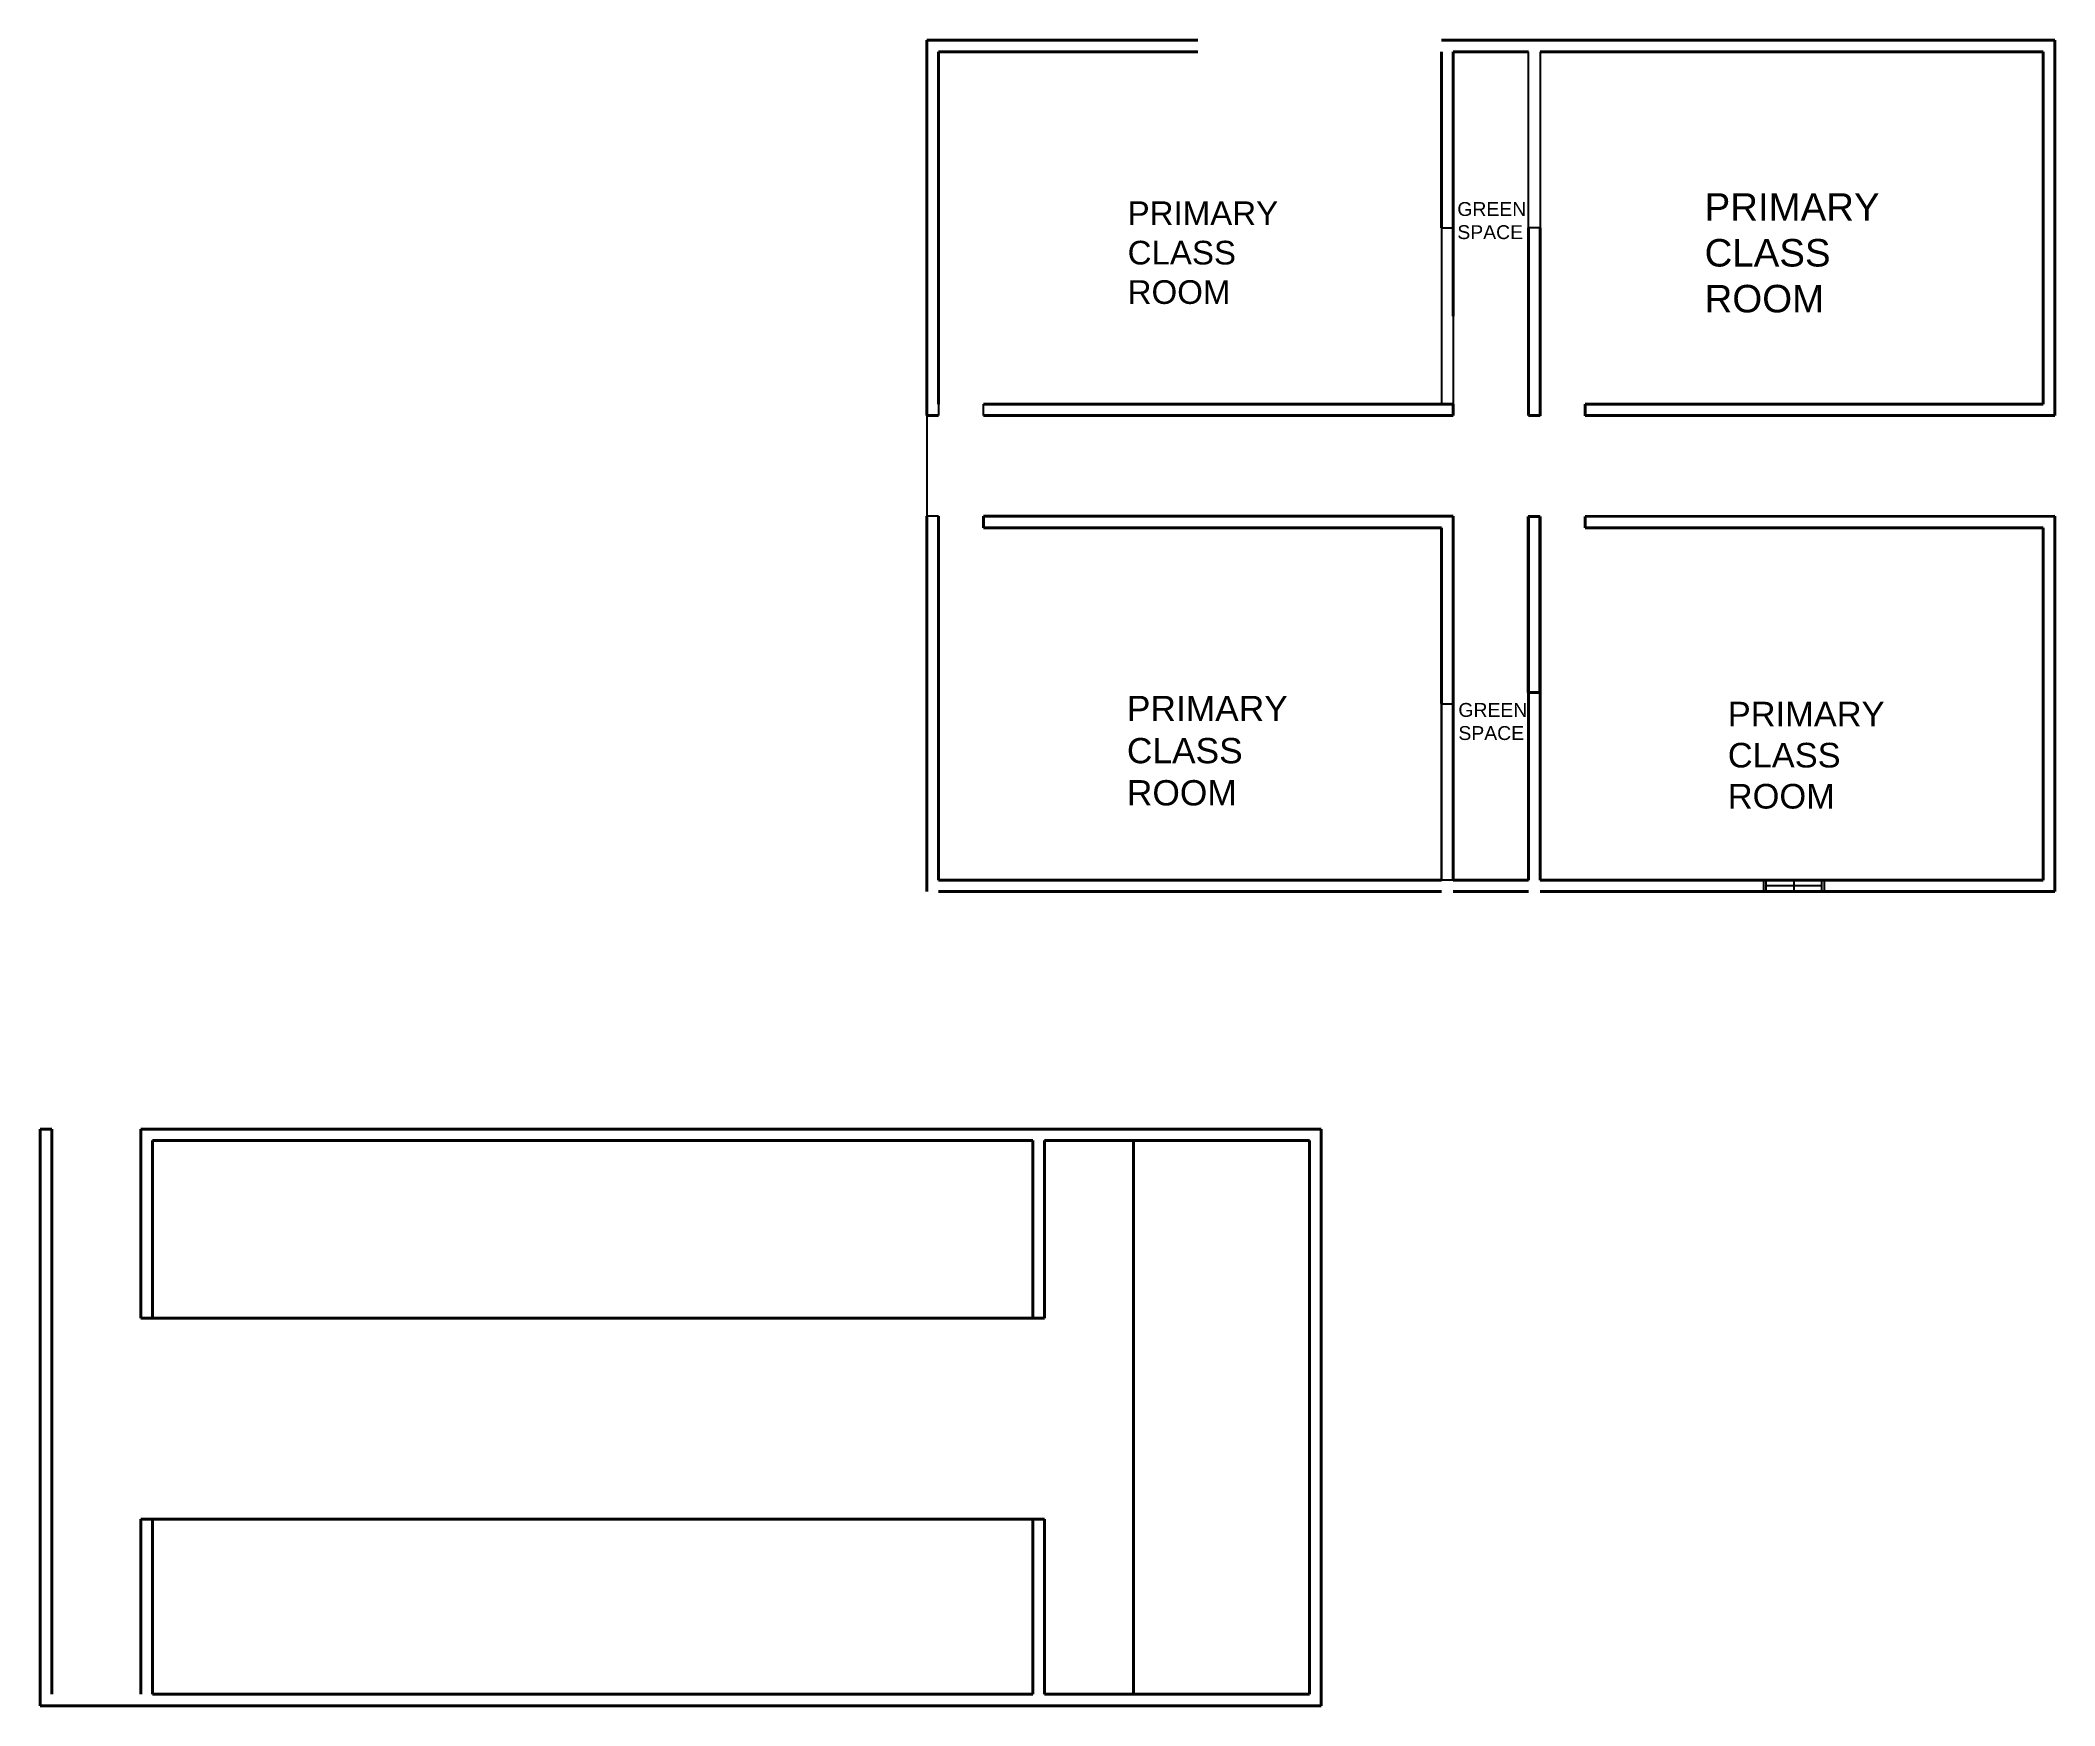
# Model space of a CAD drawing. Header units: metres. Extents: x -62 to 1282, y -193 to 114.
# Drawn here: x 313.39 to 353.43, y -39.57 to -6.47 of the extents above; entities that cross this region are included whole.
import ezdxf

# ---------------------------------------------------------------- set-up
doc = ezdxf.new("R2010")
doc.units = ezdxf.units.M
doc.header["$MEASUREMENT"] = 0
doc.layers.add('TEXT', color=141, linetype='Continuous', plot=False)
doc.layers.add('WALL', color=2, linetype='Continuous', lineweight=40)
doc.layers.add('WINDOW', color=10, linetype='Continuous')
doc.styles.get("Standard").update_dxf_attribs({"font": 'arial.ttf'})

msp = doc.modelspace()

# ---------------------------------------------------------------- texts
at = {"layer": 'TEXT', "attachment_point": 1}
for s, width, gutter_width, insert, char_height in [('PRIMARY CLASS ROOM', 0.0195, 2.733, (346.475, -9.512), 0.54657), ('PRIMARY CLASS ROOM', 0.01677, 2.35, (335.007, -9.675), 0.47002), ('GREEN SPACE', 0.12008, 1.379, (341.56, -9.689), 0.27579), ('PRIMARY CLASS ROOM', 0.01793, 2.512, (334.992, -19.502), 0.50248), ('PRIMARY CLASS ROOM', 0.01747, 2.448, (346.936, -19.62), 0.4896), ('GREEN SPACE', 0.12008, 1.379, (341.581, -19.644), 0.27579)]:
    msp.add_mtext_dynamic_manual_height_columns(s, width=width, gutter_width=gutter_width, heights=[0], dxfattribs=dict(at, insert=insert, char_height=char_height))

# ---------------------------------------------------------------- linework, layer by layer
for p, q in [((331.014, -13.703), (331.014, -15.703)), ((331.014, -13.933), (331.244, -13.933)), ((332.144, -13.703), (341.244, -13.703)), ((332.144, -13.933), (341.474, -13.933)), ((331.014, -15.703), (331.014, -15.933)), ((343.204, -15.935), (343.204, -23.163)), ((331.244, -16.163), (331.244, -16.163)), ((341.244, -23.163), (341.244, -16.163)), ((331.244, -23.393), (335.244, -23.393))]:
    msp.add_line(p, q)
at = {"layer": 'Defpoints'}
for p, q in [((331.244, -13.703), (331.244, -13.933)), ((332.144, -13.933), (332.144, -13.703)), ((331.244, -15.934), (331.014, -15.934)), ((343.204, -15.935), (342.974, -15.935))]:
    msp.add_line(p, q, dxfattribs=at)
at = {"layer": 'WALL'}
for p, q in [((331.014, -6.473), (331.014, -13.933)), ((331.014, -6.473), (336.403, -6.473)), ((331.244, -6.703), (336.403, -6.703)), ((331.244, -6.703), (331.244, -13.703)), ((341.244, -6.473), (353.434, -6.473)), ((341.244, -10.203), (341.244, -6.703)), ((341.474, -6.703), (342.974, -6.703)), ((341.474, -6.703), (341.474, -11.953)), ((343.204, -6.703), (353.204, -6.703)), ((353.204, -6.703), (353.204, -13.703)), ((353.434, -6.473), (353.434, -13.933)), ((342.974, -10.203), (342.974, -13.933)), ((343.204, -10.203), (343.204, -13.703)), ((331.244, -13.933), (331.014, -13.933)), ((341.474, -13.703), (332.144, -13.703)), ((341.474, -13.933), (332.144, -13.933)), ((341.474, -13.703), (341.474, -13.933)), ((343.204, -13.933), (342.974, -13.933)), ((343.204, -13.704), (343.204, -13.934)), ((344.104, -13.704), (353.204, -13.703)), ((344.104, -13.934), (344.104, -13.704)), ((353.434, -13.933), (344.104, -13.933)), ((331.014, -15.933), (331.014, -23.393)), ((331.244, -15.934), (331.244, -16.164)), ((332.144, -15.933), (341.244, -15.933)), ((332.144, -16.164), (332.144, -15.934)), ((341.474, -15.933), (341.244, -15.933)), ((341.474, -23.163), (341.474, -15.933)), ((342.971, -15.936), (343.201, -15.936)), ((342.971, -15.936), (342.971, -19.436)), ((342.974, -15.935), (342.974, -23.163)), ((343.201, -15.936), (343.201, -19.436)), ((343.204, -15.935), (343.204, -16.165)), ((344.104, -15.935), (353.434, -15.933)), ((344.104, -16.165), (344.104, -15.935)), ((353.434, -23.393), (353.434, -15.933)), ((331.244, -16.163), (331.244, -23.163)), ((332.144, -16.163), (341.244, -16.163)), ((341.244, -16.163), (341.244, -19.651)), ((343.204, -16.163), (343.204, -23.163)), ((343.204, -16.165), (343.204, -16.165)), ((344.104, -16.163), (353.204, -16.163)), ((353.204, -23.163), (353.204, -16.163)), ((343.201, -19.436), (342.971, -19.436)), ((331.244, -23.163), (341.244, -23.163)), ((341.474, -23.163), (342.974, -23.163)), ((343.204, -23.163), (353.204, -23.163)), ((331.244, -23.393), (341.244, -23.393)), ((341.474, -23.393), (342.974, -23.393)), ((343.204, -23.393), (353.434, -23.393)), ((313.393, -28.112), (313.623, -28.112)), ((313.393, -28.112), (313.393, -39.572)), ((313.623, -28.112), (313.623, -39.342)), ((313.623, -39.342), (313.623, -28.342)), ((315.393, -28.112), (338.853, -28.112)), ((315.393, -31.867), (315.393, -28.112)), ((315.623, -28.342), (315.623, -30.712)), ((315.623, -31.867), (315.623, -28.342)), ((315.623, -28.342), (333.123, -28.342)), ((333.123, -28.342), (333.123, -31.867)), ((333.353, -28.342), (338.623, -28.342)), ((333.353, -28.342), (333.353, -31.867)), ((335.123, -39.342), (335.123, -28.342)), ((338.623, -28.342), (338.623, -39.342)), ((338.853, -28.112), (338.853, -39.572)), ((335.123, -29.452), (335.123, -31.028)), ((333.353, -31.867), (315.393, -31.867)), ((315.393, -39.342), (315.393, -35.867)), ((315.393, -35.867), (333.353, -35.867)), ((315.623, -39.342), (315.623, -35.867)), ((333.123, -35.867), (333.123, -39.342)), ((333.353, -35.867), (333.353, -39.342)), ((338.853, -39.572), (313.393, -39.572)), ((333.123, -39.342), (315.623, -39.342)), ((338.623, -39.342), (333.353, -39.342))]:
    msp.add_line(p, q, dxfattribs=at)
at = {"layer": 'WINDOW'}
for p, q in [((342.974, -10.203), (342.974, -6.703)), ((343.204, -6.706), (343.204, -10.203)), ((341.244, -10.203), (341.474, -10.203)), ((341.244, -10.203), (341.244, -13.703)), ((341.474, -10.203), (341.474, -13.703)), ((343.204, -10.203), (342.974, -10.203)), ((343.204, -10.203), (342.974, -10.203)), ((341.474, -13.703), (341.244, -13.703)), ((341.244, -19.663), (341.474, -19.663)), ((341.244, -19.663), (341.244, -23.163)), ((341.474, -19.663), (341.474, -23.163)), ((341.474, -23.163), (341.244, -23.163)), ((347.651, -23.395), (347.651, -23.165)), ((347.651, -23.165), (348.851, -23.165)), ((347.701, -23.395), (347.701, -23.165)), ((348.851, -23.165), (348.251, -23.165)), ((348.251, -23.165), (348.251, -23.395)), ((348.801, -23.165), (348.801, -23.395)), ((348.851, -23.165), (348.851, -23.395)), ((348.851, -23.395), (347.651, -23.395)), ((348.801, -23.28), (347.701, -23.28))]:
    msp.add_line(p, q, dxfattribs=at)

msp.set_redraw_order([(e.dxf.handle, doc.entitydb.next_handle()) for e in msp.query("TEXT MTEXT ATTDEF DIMENSION ARC_DIMENSION")])  # texts and dimensions are drawn at this point

doc.saveas('drawing.dxf')
